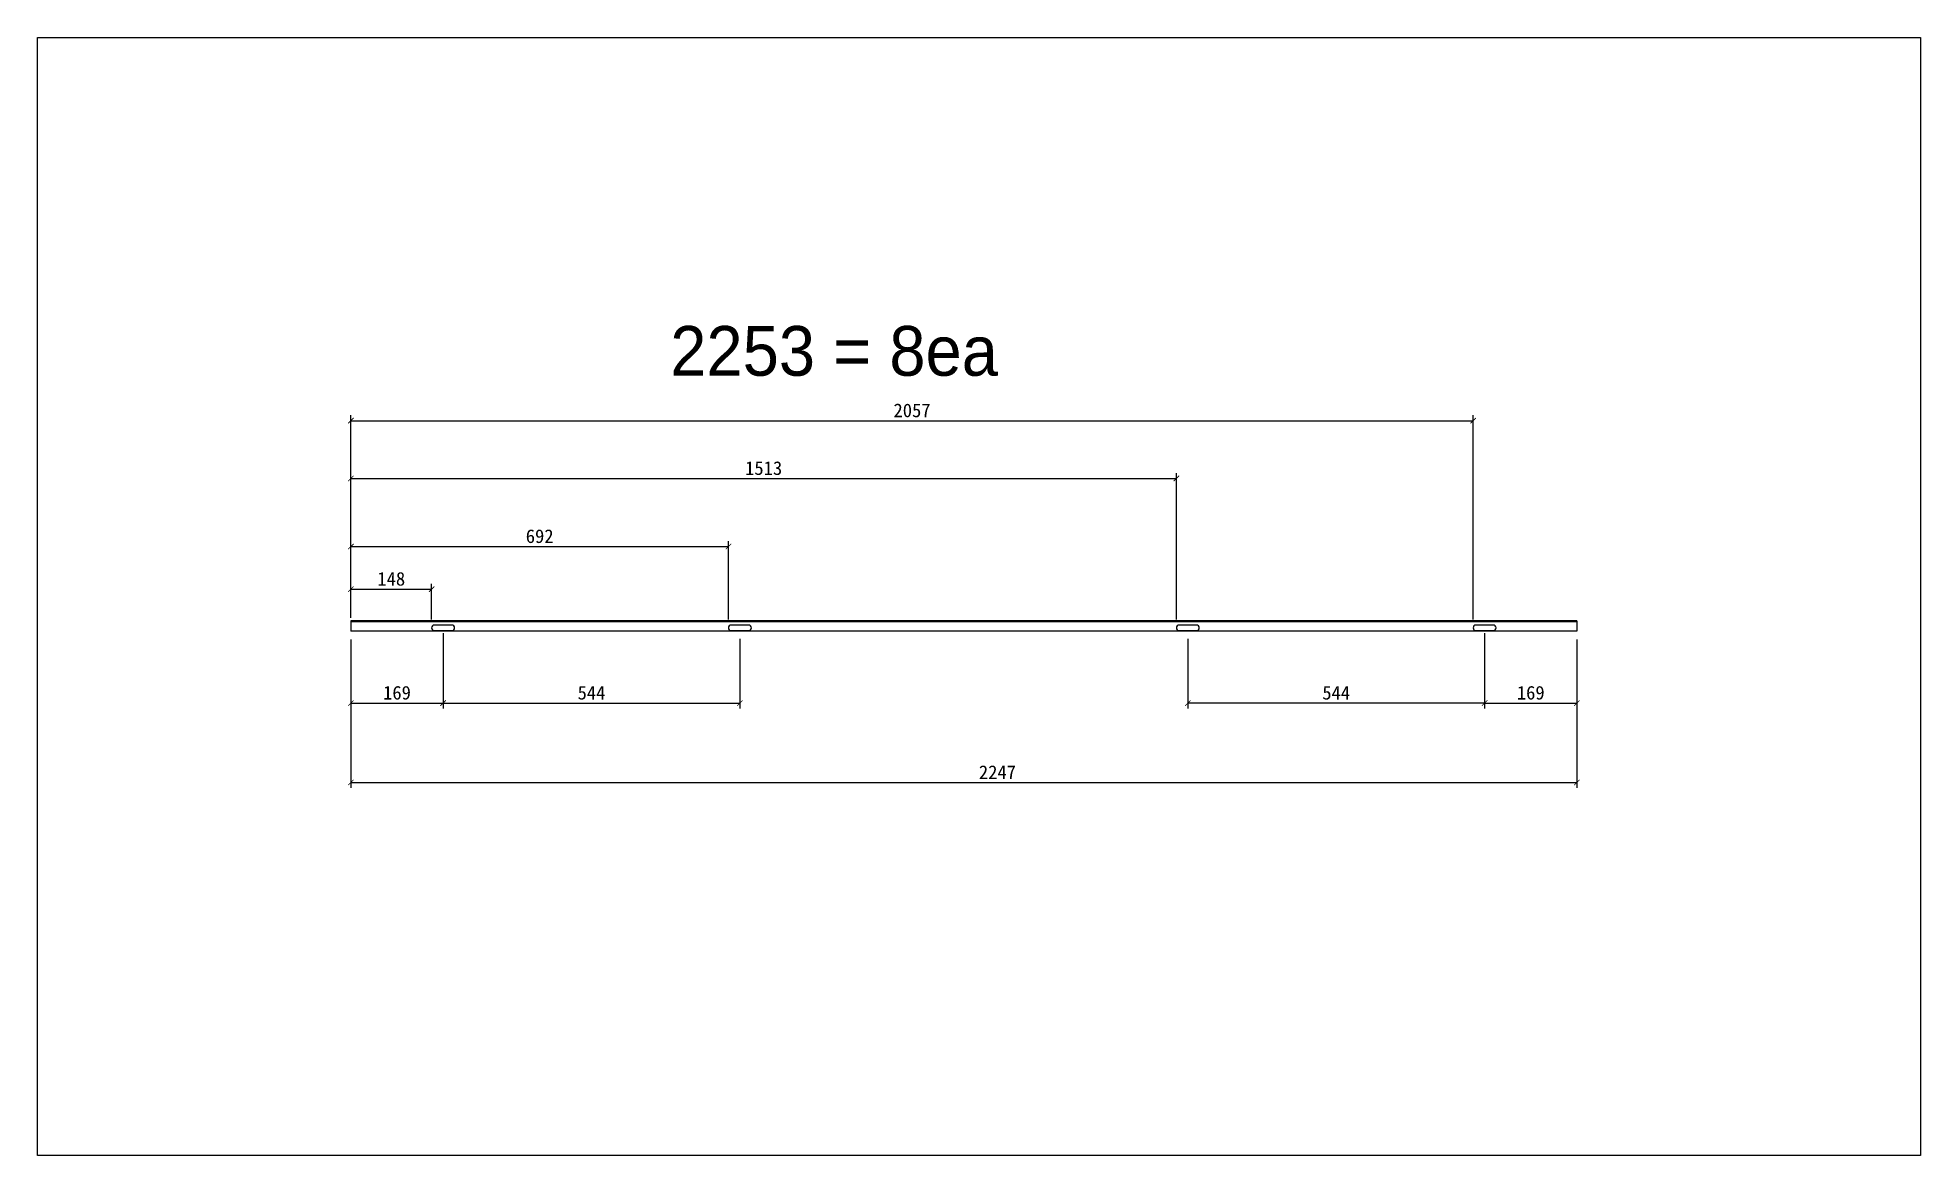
# Model space of a CAD drawing. Header units: millimetres. Extents: x -44117 to 256353, y -2095463 to 65325.
# Drawn here: x 117979 to 121430, y -854757 to -852707 of the extents above; entities that cross this region are included whole.
import ezdxf

# ---------------------------------------------------------------- set-up
doc = ezdxf.new("R2010")
doc.units = ezdxf.units.MM
doc.header["$LTSCALE"] = 10
doc.dimstyles.new('ISO-25', dxfattribs={"dimtxt": 2.5, "dimasz": 2.5, "dimexe": 1, "dimexo": 1, "dimtad": 1, "dimtxsty": 'Standard', "dimblk": 'ARCHTICK', "dimcen": 2.5, "dimadec": 0, "dimazin": 0, "dimtfac": 1, "dimtmove": 0, "dimatfit": 3, "dimfxl": 0, "dimarcsym": 0})

msp = doc.modelspace()

# ---------------------------------------------------------------- texts
at = {"insert": (119138.38282, -853235.56966), "char_height": 91.2356303, "attachment_point": 1}
msp.add_mtext_dynamic_manual_height_columns('{\\fGulim|b0|i0|c129|p50;2253 = 8ea}', width=2155.3243433, gutter_width=8.14604, heights=[-93.54386], dxfattribs=at)

# ---------------------------------------------------------------- blocks, each defined once
blk = doc.blocks.new('_ArchTick')
at = {"color": 0, "linetype": 'ByBlock', "const_width": 0.15}
blk.add_lwpolyline([(-0.5, -0.5), (0.5, 0.5)], dxfattribs=at)
blk = doc.blocks.new('*D5579')
at = {"color": 0, "lineweight": -2}
for p, q in [((118553.1, -853810.5), (118553.1, -854082.6)), ((120800.1, -853810.5), (120800.1, -854082.6)), ((118553.1, -854072.6), (120800.1, -854072.6))]:
    blk.add_line(p, q, dxfattribs=at)
at = {"layer": 'Defpoints', "color": 0}
for p in [(118553.1, -853795.5), (120800.1, -853795.5), (120800.1, -854072.6)]:
    blk.add_point(p, dxfattribs=at)
at = {"color": 0, "lineweight": -2, "xscale": 10, "yscale": 10, "zscale": 10, "rotation": 180}
blk.add_blockref('_ArchTick', (118553.1, -854072.6), dxfattribs=at)
at = {"color": 0, "lineweight": -2, "xscale": 10, "yscale": 10, "zscale": 10}
blk.add_blockref('_ArchTick', (120800.1, -854072.6), dxfattribs=at)
at = {"color": 0, "insert": (119738.1, -854053.9), "char_height": 25, "attachment_point": 5}
blk.add_mtext('2247', dxfattribs=at)
blk = doc.blocks.new('*D5580')
at = {"color": 0, "lineweight": -2}
for p, q in [((118722.1, -853799.1), (118722.1, -853937.1)), ((118553.1, -853810.5), (118553.1, -853937.1)), ((118553.1, -853927.1), (118722.1, -853927.1))]:
    blk.add_line(p, q, dxfattribs=at)
at = {"layer": 'Defpoints', "color": 0}
for p in [(118553.1, -853795.5), (118722.1, -853784.1), (118722.1, -853927.1)]:
    blk.add_point(p, dxfattribs=at)
at = {"color": 0, "lineweight": -2, "xscale": 10, "yscale": 10, "zscale": 10, "rotation": 180}
blk.add_blockref('_ArchTick', (118553.1, -853927.1), dxfattribs=at)
at = {"color": 0, "lineweight": -2, "xscale": 10, "yscale": 10, "zscale": 10}
blk.add_blockref('_ArchTick', (118722.1, -853927.1), dxfattribs=at)
at = {"color": 0, "insert": (118637.6, -853908.3), "char_height": 25, "attachment_point": 5}
blk.add_mtext('169', dxfattribs=at)
blk = doc.blocks.new('*D5581')
at = {"color": 0, "lineweight": -2}
for p, q in [((120631.1, -853799.1), (120631.1, -853937.1)), ((120800.1, -853810.5), (120800.1, -853937.1)), ((120631.1, -853927.1), (120800.1, -853927.1))]:
    blk.add_line(p, q, dxfattribs=at)
at = {"layer": 'Defpoints', "color": 0}
for p in [(120631.1, -853784.1), (120800.1, -853795.5), (120800.1, -853927.1)]:
    blk.add_point(p, dxfattribs=at)
at = {"color": 0, "lineweight": -2, "xscale": 10, "yscale": 10, "zscale": 10, "rotation": 180}
blk.add_blockref('_ArchTick', (120631.1, -853927.1), dxfattribs=at)
at = {"color": 0, "lineweight": -2, "xscale": 10, "yscale": 10, "zscale": 10}
blk.add_blockref('_ArchTick', (120800.1, -853927.1), dxfattribs=at)
at = {"color": 0, "insert": (120715.6, -853908.3), "char_height": 25, "attachment_point": 5}
blk.add_mtext('169', dxfattribs=at)
blk = doc.blocks.new('*D5582')
at = {"color": 0, "lineweight": -2}
for p, q in [((118722.1, -853809.1), (118722.1, -853937.1)), ((119266.1, -853809.1), (119266.1, -853937.1)), ((118722.1, -853927.1), (119266.1, -853927.1))]:
    blk.add_line(p, q, dxfattribs=at)
at = {"layer": 'Defpoints', "color": 0}
for p in [(118722.1, -853794.1), (119266.1, -853794.1), (119266.1, -853927.1)]:
    blk.add_point(p, dxfattribs=at)
at = {"color": 0, "lineweight": -2, "xscale": 10, "yscale": 10, "zscale": 10, "rotation": 180}
blk.add_blockref('_ArchTick', (118722.1, -853927.1), dxfattribs=at)
at = {"color": 0, "lineweight": -2, "xscale": 10, "yscale": 10, "zscale": 10}
blk.add_blockref('_ArchTick', (119266.1, -853927.1), dxfattribs=at)
at = {"color": 0, "insert": (118994.1, -853908.3), "char_height": 25, "attachment_point": 5}
blk.add_mtext('544', dxfattribs=at)
blk = doc.blocks.new('*D5583')
at = {"color": 0, "lineweight": -2}
for p, q in [((120087.1, -853809.1), (120087.1, -853937.1)), ((120631.1, -853809.1), (120631.1, -853937.1)), ((120631.1, -853927.1), (120087.1, -853927.1))]:
    blk.add_line(p, q, dxfattribs=at)
at = {"layer": 'Defpoints', "color": 0}
for p in [(120087.1, -853794.1), (120631.1, -853794.1), (120087.1, -853927.1)]:
    blk.add_point(p, dxfattribs=at)
at = {"color": 0, "lineweight": -2, "xscale": 10, "yscale": 10, "zscale": 10, "rotation": 180}
blk.add_blockref('_ArchTick', (120087.1, -853927.1), dxfattribs=at)
at = {"color": 0, "lineweight": -2, "xscale": 10, "yscale": 10, "zscale": 10}
blk.add_blockref('_ArchTick', (120631.1, -853927.1), dxfattribs=at)
at = {"color": 0, "insert": (120359.1, -853908.3), "char_height": 25, "attachment_point": 5}
blk.add_mtext('544', dxfattribs=at)
blk = doc.blocks.new('*D5584')
at = {"color": 0, "lineweight": -2}
for p, q in [((118553.1, -853762.9), (118553.1, -853708.2)), ((118553.1, -853718.2), (118701.1, -853718.2)), ((118701.1, -853774.1), (118701.1, -853708.2))]:
    blk.add_line(p, q, dxfattribs=at)
at = {"layer": 'Defpoints', "color": 0}
for p in [(118701.1, -853718.2), (118553.1, -853777.9), (118701.1, -853789.1)]:
    blk.add_point(p, dxfattribs=at)
at = {"color": 0, "lineweight": -2, "xscale": 10, "yscale": 10, "zscale": 10, "rotation": 180}
blk.add_blockref('_ArchTick', (118553.1, -853718.2), dxfattribs=at)
at = {"color": 0, "lineweight": -2, "xscale": 10, "yscale": 10, "zscale": 10}
blk.add_blockref('_ArchTick', (118701.1, -853718.2), dxfattribs=at)
at = {"color": 0, "insert": (118627.1, -853699.4), "char_height": 25, "attachment_point": 5}
blk.add_mtext('148', dxfattribs=at)
blk = doc.blocks.new('*D5585')
at = {"color": 0, "lineweight": -2}
for p, q in [((118553.1, -853762.9), (118553.1, -853630)), ((119245.1, -853774.1), (119245.1, -853630)), ((118553.1, -853640), (119245.1, -853640))]:
    blk.add_line(p, q, dxfattribs=at)
at = {"layer": 'Defpoints', "color": 0}
for p in [(119245.1, -853640), (118553.1, -853777.9), (119245.1, -853789.1)]:
    blk.add_point(p, dxfattribs=at)
at = {"color": 0, "lineweight": -2, "xscale": 10, "yscale": 10, "zscale": 10, "rotation": 180}
blk.add_blockref('_ArchTick', (118553.1, -853640), dxfattribs=at)
at = {"color": 0, "lineweight": -2, "xscale": 10, "yscale": 10, "zscale": 10}
blk.add_blockref('_ArchTick', (119245.1, -853640), dxfattribs=at)
at = {"color": 0, "insert": (118899.1, -853621.2), "char_height": 25, "attachment_point": 5}
blk.add_mtext('692', dxfattribs=at)
blk = doc.blocks.new('*D5586')
at = {"color": 0, "lineweight": -2}
for p, q in [((118553.1, -853771), (118553.1, -853505.2)), ((118553.1, -853515.2), (120066.1, -853515.2)), ((120066.1, -853774.1), (120066.1, -853505.2))]:
    blk.add_line(p, q, dxfattribs=at)
at = {"layer": 'Defpoints', "color": 0}
for p in [(120066.1, -853515.2), (118553.1, -853786), (120066.1, -853789.1)]:
    blk.add_point(p, dxfattribs=at)
at = {"color": 0, "lineweight": -2, "xscale": 10, "yscale": 10, "zscale": 10, "rotation": 180}
blk.add_blockref('_ArchTick', (118553.1, -853515.2), dxfattribs=at)
at = {"color": 0, "lineweight": -2, "xscale": 10, "yscale": 10, "zscale": 10}
blk.add_blockref('_ArchTick', (120066.1, -853515.2), dxfattribs=at)
at = {"color": 0, "insert": (119309.6, -853496.4), "char_height": 25, "attachment_point": 5}
blk.add_mtext('1513', dxfattribs=at)
blk = doc.blocks.new('*D5587')
at = {"color": 0, "lineweight": -2}
for p, q in [((118553.1, -853771), (118553.1, -853399.2)), ((118553.1, -853409.2), (120610.1, -853409.2)), ((120610.1, -853774.1), (120610.1, -853399.2))]:
    blk.add_line(p, q, dxfattribs=at)
at = {"layer": 'Defpoints', "color": 0}
for p in [(120610.1, -853409.2), (118553.1, -853786), (120610.1, -853789.1)]:
    blk.add_point(p, dxfattribs=at)
at = {"color": 0, "lineweight": -2, "xscale": 10, "yscale": 10, "zscale": 10, "rotation": 180}
blk.add_blockref('_ArchTick', (118553.1, -853409.2), dxfattribs=at)
at = {"color": 0, "lineweight": -2, "xscale": 10, "yscale": 10, "zscale": 10}
blk.add_blockref('_ArchTick', (120610.1, -853409.2), dxfattribs=at)
at = {"color": 0, "insert": (119581.6, -853390.5), "char_height": 25, "attachment_point": 5}
blk.add_mtext('2057', dxfattribs=at)

# ---------------------------------------------------------------- dimensions: what is measured, and where the dimension line sits
for base, p1, p2, picture, middle in [((120610.09111, -853409.23342), (118553.09091, -853785.99481), (120610.09111, -853789.09481), '*D5587', (119581.59101, -853390.48342)), ((120066.09111, -853515.16886), (118553.09091, -853785.99481), (120066.09111, -853789.09481), '*D5586', (119309.59101, -853496.41886)), ((119245.09111, -853639.96593), (118553.09091, -853777.89481), (119245.09111, -853789.09481), '*D5585', (118899.09101, -853621.21593)), ((118701.09111, -853718.16211), (118553.09091, -853777.89481), (118701.09111, -853789.09481), '*D5584', (118627.09101, -853699.41211)), ((118722.09111, -853927.0844), (118553.09091, -853795.49481), (118722.09111, -853784.09481), '*D5580', (118637.59101, -853908.3344)), ((119266.09111, -853927.0844), (118722.09111, -853794.09481), (119266.09111, -853794.09481), '*D5582', (118994.09111, -853908.3344)), ((120087.09111, -853927.0844), (120631.09111, -853794.09481), (120087.09111, -853794.09481), '*D5583', (120359.09111, -853908.3344)), ((120800.0957, -853927.0844), (120631.09111, -853784.09481), (120800.0957, -853795.49481), '*D5581', (120715.5934, -853908.3344))]:
    dim = msp.add_linear_dim(base=base, p1=p1, p2=p2, dimstyle='ISO-25', override={"dimscale": 10, "dimasz": 1, "dimexo": 1.5})
    dim.commit()
    dim.dimension.update_dxf_attribs({"geometry": picture, "text_midpoint": middle})
dim = msp.add_linear_dim(base=(120800.0957, -854072.61783), p1=(118553.09091, -853795.49481), p2=(120800.0957, -853795.49481), dimstyle='ISO-25', override={"dimscale": 10, "dimasz": 1, "dimexo": 1.5})
dim.commit()
dim.dimension.update_dxf_attribs({"geometry": '*D5579', "text_midpoint": (119738.09331, -854072.61783), "dimtype": 160})

# ---------------------------------------------------------------- linework, layer by layer
at = {"linetype": 'Continuous'}
for p, q in [((120800.0957, -853776.49481), (118553.09091, -853776.49481)), ((120800.0957, -853777.89481), (118553.09091, -853777.89481)), ((120800.0957, -853795.49481), (118553.09091, -853795.49481))]:
    msp.add_line(p, q, dxfattribs=at)
for p, q in [((118553.09091, -853776.49481), (118553.09091, -853795.49481)), ((120800.0957, -853776.49481), (120800.0957, -853795.49481))]:
    msp.add_line(p, q)
msp.add_lwpolyline([(117978.96625, -852706.73954), (121429.67762, -852706.73954), (121429.67762, -854756.5651), (117978.96625, -854756.5651)], close=True)
at = {"color": 2, "linetype": 'Continuous'}
for points in [[(118701.09111, -853789.09481), (118701.09111, -853789.09481, 0.4142135624), (118706.09111, -853794.09481), (118738.09111, -853794.09481, 0.4142135624), (118743.09111, -853789.09481), (118743.09111, -853789.09481, 0.4142135624), (118738.09111, -853784.09481), (118706.09111, -853784.09481, 0.4142135624)], [(119245.09111, -853789.09481), (119245.09111, -853789.09481, 0.4142135624), (119250.09111, -853794.09481), (119282.09111, -853794.09481, 0.4142135624), (119287.09111, -853789.09481), (119287.09111, -853789.09481, 0.4142135624), (119282.09111, -853784.09481), (119250.09111, -853784.09481, 0.4142135624)], [(120066.09111, -853789.09481), (120066.09111, -853789.09481, 0.4142135624), (120071.09111, -853794.09481), (120103.09111, -853794.09481, 0.4142135624), (120108.09111, -853789.09481), (120108.09111, -853789.09481, 0.4142135624), (120103.09111, -853784.09481), (120071.09111, -853784.09481, 0.4142135624)], [(120610.09111, -853789.09481), (120610.09111, -853789.09481, 0.4142135624), (120615.09111, -853794.09481), (120647.09111, -853794.09481, 0.4142135624), (120652.09111, -853789.09481), (120652.09111, -853789.09481, 0.4142135624), (120647.09111, -853784.09481), (120615.09111, -853784.09481, 0.4142135624)]]:
    msp.add_lwpolyline(points, format="xyb", close=True, dxfattribs=at)

msp.set_redraw_order([(e.dxf.handle, doc.entitydb.next_handle()) for e in msp.query("TEXT MTEXT ATTDEF DIMENSION ARC_DIMENSION")])  # texts and dimensions are drawn at this point

doc.saveas('drawing.dxf')
